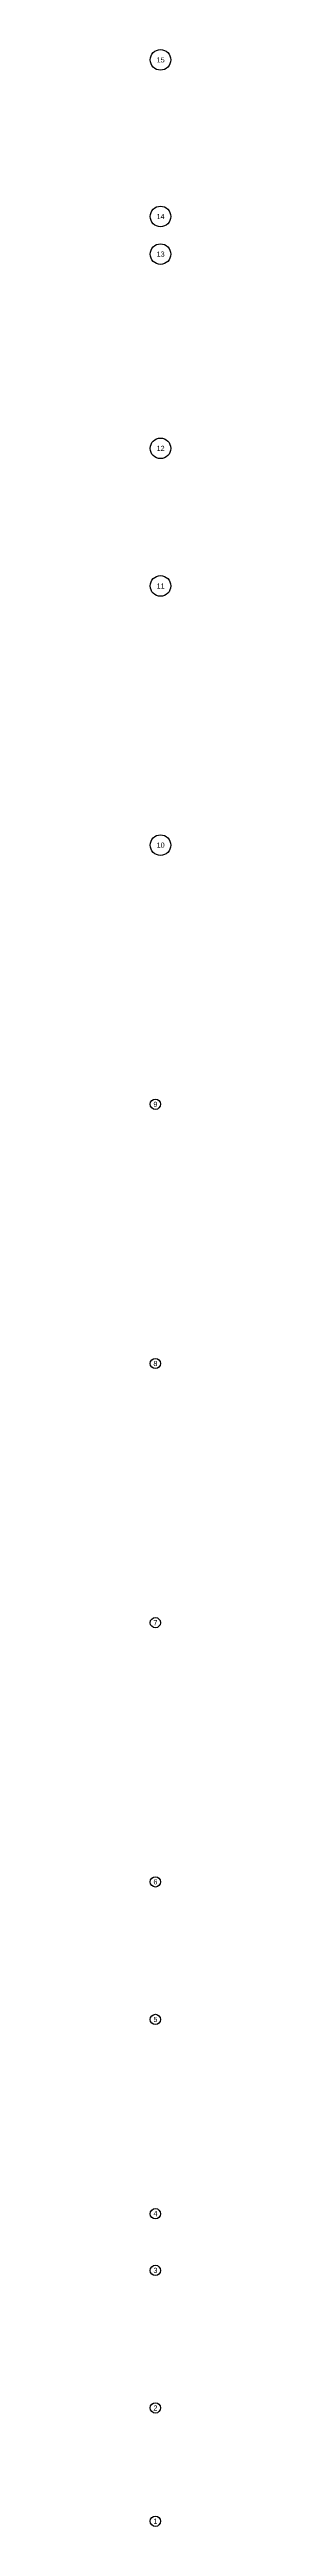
# Model space of a CAD drawing. Extents: x 28 to 264, y -211 to 74.
# Drawn here: x 68.56 to 68.96, y 7.51 to 55.58 of the extents above; entities that cross this region are included whole.
import ezdxf

# ---------------------------------------------------------------- set-up
doc = ezdxf.new("R2010")
doc.units = 0
doc.layers.add('Gridname', color=7, linetype='CONTINUOUS')
doc.styles.add('STRUDS_Arial', font='ARIAL.TTF', dxfattribs={"height": 0.04})

msp = doc.modelspace()

# ---------------------------------------------------------------- linework, layer by layer
at = {"layer": 'Gridname'}
for centre, radius in [((68.758, 55.38), 0.2), ((68.758, 52.34), 0.2), ((68.758, 51.61), 0.2), ((68.758, 47.84), 0.2), ((68.758, 45.17), 0.2), ((68.758, 40.14), 0.2), ((68.658, 35.11), 0.1), ((68.658, 30.08), 0.1), ((68.658, 25.05), 0.1), ((68.658, 20.02), 0.1), ((68.658, 17.35), 0.1), ((68.658, 13.58), 0.1), ((68.658, 12.48), 0.1), ((68.658, 9.81), 0.1), ((68.658, 7.61), 0.1)]:
    msp.add_circle(centre, radius, dxfattribs=at)

# ---------------------------------------------------------------- texts
at = {"layer": 'GridName', "style": 'STRUDS_Arial'}
for s, p in [('15', (68.683, 55.33)), ('14', (68.683, 52.29)), ('13', (68.683, 51.56)), ('12', (68.683, 47.79)), ('11', (68.683, 45.12)), ('10', (68.683, 40.09)), ('9', (68.6205, 35.06)), ('8', (68.6205, 30.03)), ('7', (68.6205, 25)), ('6', (68.6205, 19.97)), ('5', (68.6205, 17.3)), ('4', (68.6205, 13.53)), ('3', (68.6205, 12.43)), ('2', (68.6205, 9.76)), ('1', (68.6205, 7.56))]:
    msp.add_text(s, height=0.1, dxfattribs=at).set_placement(p)

doc.saveas('drawing.dxf')
